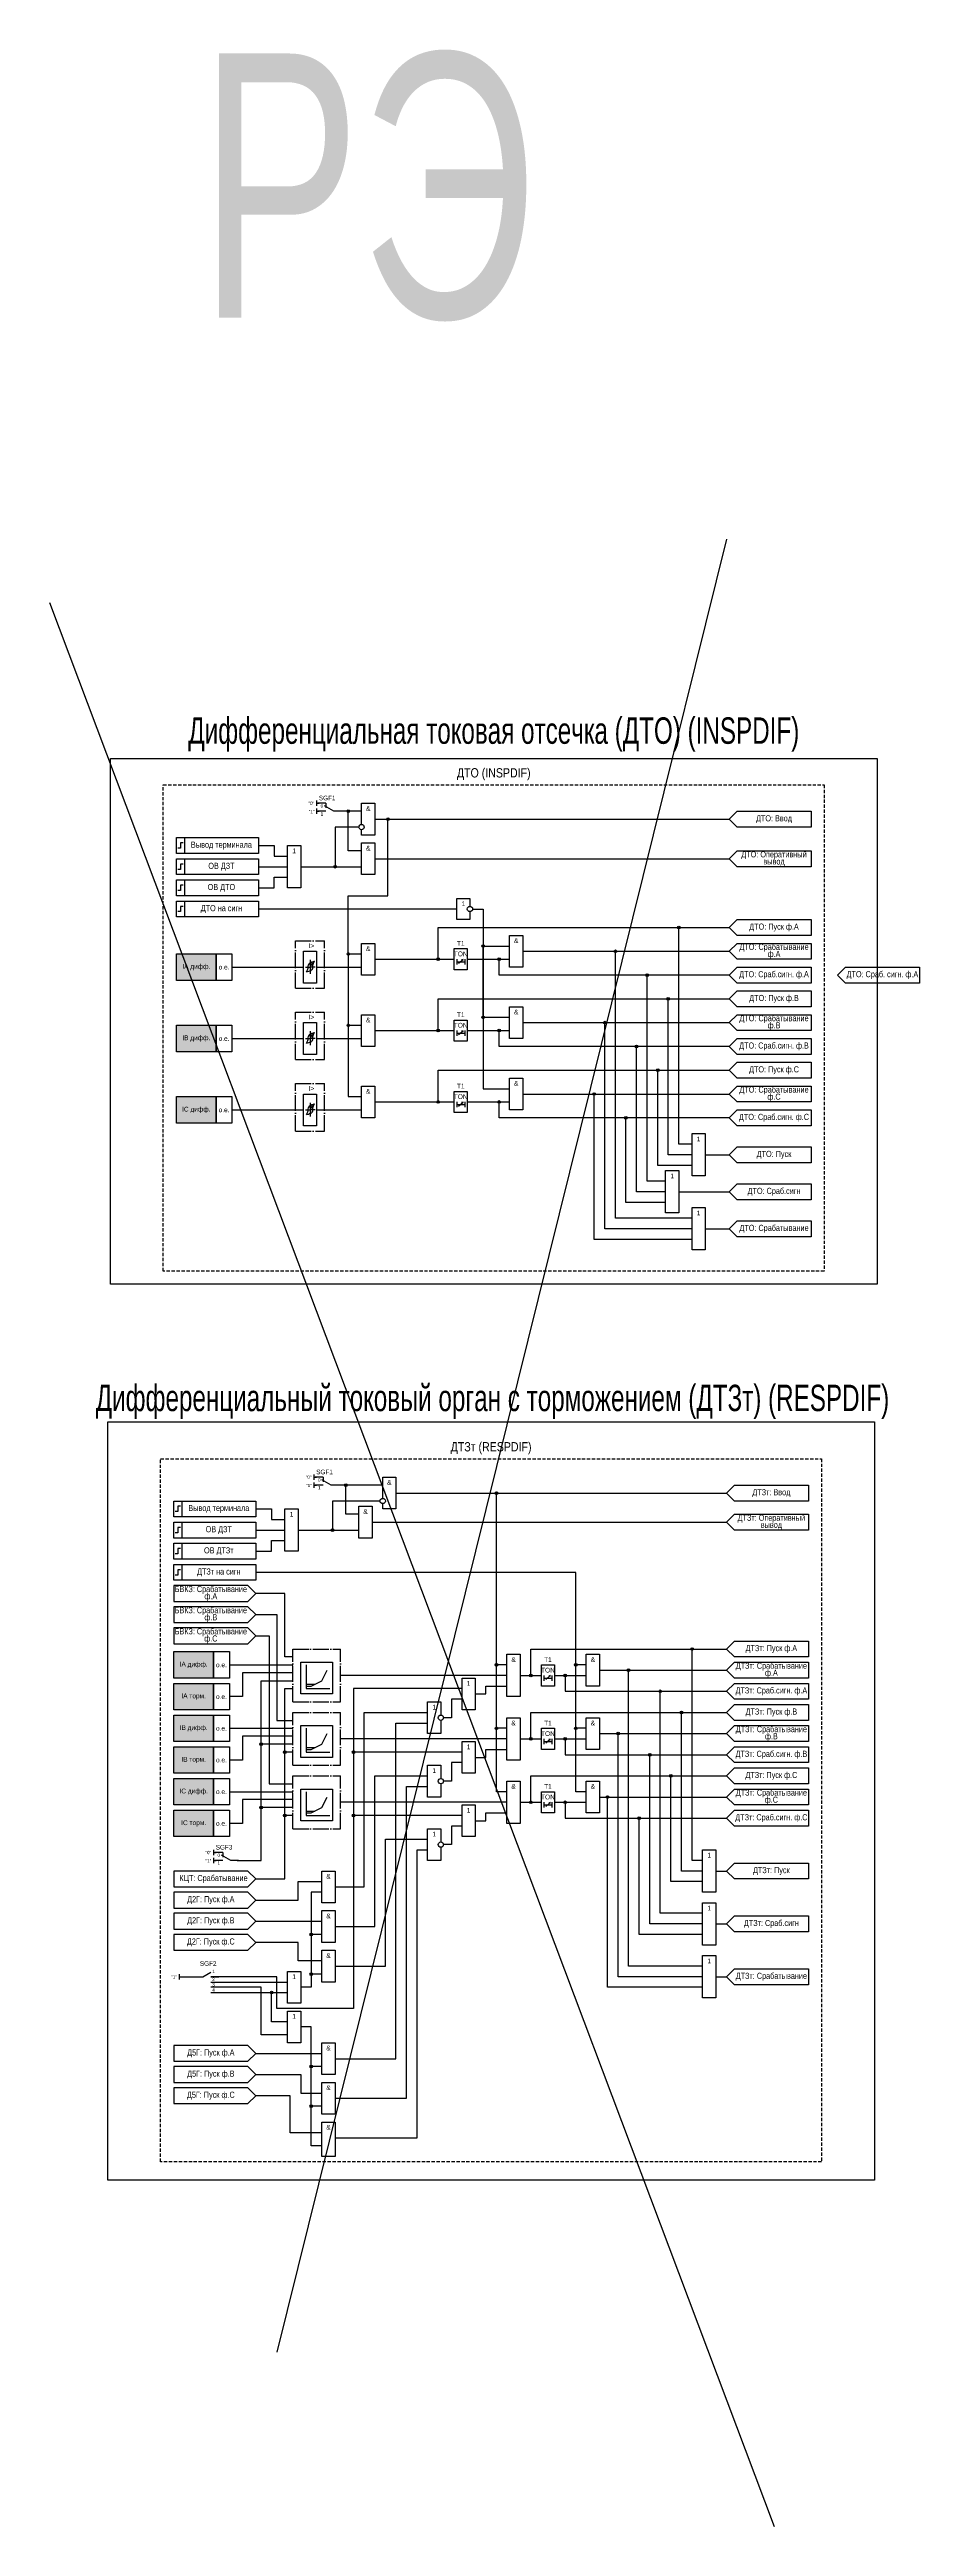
# Model space of a CAD drawing. Header units: millimetres. Extents: x -805 to 2714, y -997 to 959.
# Drawn here: x 1333 to 1662, y -565 to 372 of the extents above; entities that cross this region are included whole.
import ezdxf
from ezdxf.enums import TextEntityAlignment as Align

# ---------------------------------------------------------------- set-up
doc = ezdxf.new("R2010")
doc.units = ezdxf.units.MM
doc.linetypes.add('ACAD_ISO04W100', pattern=[30, 24, -3, 0, -3])
doc.linetypes.add('штриховая2', pattern=[0.375, 0.25, -0.125])
doc.layers.add('TEXT', color=7, linetype='Continuous', lineweight=25)
doc.layers.add('Основная', color=7, linetype='Continuous')
doc.styles.add('1.8_Gost_RD', font='ARIALN.TTF', dxfattribs={"height": 1.8})
doc.styles.add('2.5_Gost_RD', font='ARIALN.TTF', dxfattribs={"height": 2.5})
doc.styles.add('3.5_Gost_RD', font='ARIALN.TTF', dxfattribs={"height": 3.5})
doc.styles.add('Вывод', font='ARIALN.TTF', dxfattribs={"height": 2.5})
doc.styles.add('Компонент', font='ARIALN.TTF', dxfattribs={"height": 3.5})

# ---------------------------------------------------------------- blocks, each defined once
blk = doc.blocks.new('Точка')
at = {"ltscale": 100}
h = blk.add_hatch(color=256, dxfattribs=at)
h.dxf.hatch_style = 1
edge = h.paths.add_edge_path()
edge.add_arc((0, 0), 0.5, 0, 360)
blk.add_circle((0, 0), 0.5, dxfattribs=at)
blk = doc.blocks.new('*U71')
at = {"layer": 'Основная', "linetype": 'ACAD_ISO04W100', "ltscale": 0.25}
for p, q in [((0, 0), (11, 0)), ((0, -18), (0, 0)), ((11, -18), (11, 0)), ((0, -18), (11, -18))]:
    blk.add_line(p, q, dxfattribs=at)
at = {"layer": 'Основная', "style": 'Компонент'}
blk.add_attdef('ОУ', text='', height=3.5, dxfattribs=at).set_placement((11, 0), align=Align.MIDDLE_CENTER)
blk = doc.blocks.new('*U93')
at = {"layer": 'Основная', "linetype": 'ACAD_ISO04W100', "ltscale": 0.25}
for p, q in [((0, 0), (18, 0)), ((0, -20), (0, 0)), ((18, -20), (18, 0)), ((0, -20), (18, -20))]:
    blk.add_line(p, q, dxfattribs=at)
at = {"layer": 'Основная', "style": 'Компонент'}
blk.add_attdef('ОУ', text='', height=3.5, dxfattribs=at).set_placement((18, 0), align=Align.MIDDLE_CENTER)
blk = doc.blocks.new('*U78')
at = {"layer": 'Основная', "color": 0}
blk.add_line((0, 0), (6, 3.4), dxfattribs=at)
blk = doc.blocks.new('*U92')
at = {"layer": 'Основная', "color": 0}
for p, q in [((-9, 0), (-3, 0)), ((3, 0), (9, 0))]:
    blk.add_line(p, q, dxfattribs=at)
at = {"layer": 'Основная', "ltscale": 0.25}
blk.add_blockref('*U78', (-3, 0), dxfattribs=at)
at = {"layer": 'Основная'}
for tag, height, style, p in [('ОУ', 3.5, 'Компонент', (1, 10)), ('В2', 2.5, 'Вывод', (5, 4)), ('В1', 2.5, 'Вывод', (5, -2))]:
    blk.add_attdef(tag, text='', height=height, dxfattribs=dict(at, style=style)).set_placement(p, align=Align.MIDDLE_CENTER)
blk = doc.blocks.new('*U80')
at = {"layer": 'Основная', "color": 0}
blk.add_line((0, 0), (7, 4), dxfattribs=at)
at = {"layer": 'Основная', "ltscale": 0.35}
blk.add_line((6, 6), (6, 2.5), dxfattribs=at)
blk = doc.blocks.new('*U82')
at = {"layer": 'Основная', "color": 0}
for p, q in [((-3, 6), (-9, 6)), ((-3, 0), (-9, 0)), ((9, 0), (3, 0))]:
    blk.add_line(p, q, dxfattribs=at)
at = {"layer": 'Основная', "ltscale": 0.25, "xscale": -1}
blk.add_blockref('*U80', (3, 0), dxfattribs=at)
at = {"layer": 'Основная'}
for tag, height, style, p in [('В1', 2.5, 'Вывод', (-14, 6)), ('В2', 2.5, 'Вывод', (-6, 4)), ('ОУ', 3.5, 'Компонент', (-2, 10)), ('В3', 2.5, 'Вывод', (-6, -2))]:
    blk.add_attdef(tag, text='', height=height, dxfattribs=dict(at, style=style)).set_placement(p, align=Align.MIDDLE_CENTER)

msp = doc.modelspace()

# ---------------------------------------------------------------- hatches: boundary and pattern name
at = {"ltscale": 100, "true_color": 0xf7941d}
h = msp.add_hatch(color=30, dxfattribs=at)
h.dxf.hatch_style = 1
h.paths.add_polyline_path([(1381, 30), (1396, 30), (1396, 20), (1381, 20)])
h = msp.add_hatch(color=30, dxfattribs=at)
h.dxf.hatch_style = 1
h.paths.add_polyline_path([(1381, 3), (1396, 3), (1396, -7), (1381, -7)])
h = msp.add_hatch(color=30, dxfattribs=at)
h.dxf.hatch_style = 1
h.paths.add_polyline_path([(1381, -24), (1396, -24), (1396, -34), (1381, -34)])
h = msp.add_hatch(color=30, dxfattribs=at)
h.dxf.hatch_style = 1
h.paths.add_polyline_path([(1380, -234), (1395, -234), (1395, -244), (1380, -244)])
h = msp.add_hatch(color=30, dxfattribs=at)
h.dxf.hatch_style = 1
h.paths.add_polyline_path([(1380, -246), (1395, -246), (1395, -256), (1380, -256)])
h = msp.add_hatch(color=30, dxfattribs=at)
h.dxf.hatch_style = 1
h.paths.add_polyline_path([(1380, -258), (1395, -258), (1395, -268), (1380, -268)])
h = msp.add_hatch(color=30, dxfattribs=at)
h.dxf.hatch_style = 1
h.paths.add_polyline_path([(1380, -270), (1395, -270), (1395, -280), (1380, -280)])
h = msp.add_hatch(color=30, dxfattribs=at)
h.dxf.hatch_style = 1
h.paths.add_polyline_path([(1380, -282), (1395, -282), (1395, -292), (1380, -292)])
h = msp.add_hatch(color=30, dxfattribs=at)
h.dxf.hatch_style = 1
h.paths.add_polyline_path([(1380, -294), (1395, -294), (1395, -304), (1380, -304)])

# ---------------------------------------------------------------- linework, layer by layer
at = {"ltscale": 100}
for p, q in [((1589, 187), (1419, -499)), ((1333, 163), (1607, -565)), ((1434, 88), (1434, 86)), ((1434, 87), (1435, 87)), ((1434, 85), (1434, 83)), ((1434, 84), (1435, 84)), ((1412, 63), (1423, 63)), ((1428, 63), (1451, 63)), ((1446, 30), (1451, 30)), ((1433, -167), (1433, -169)), ((1433, -168), (1434, -168)), ((1433, -170), (1433, -172)), ((1433, -171), (1434, -171)), ((1411, -188), (1422, -188)), ((1427, -188), (1450, -188)), ((1395, -309), (1395, -311)), ((1395, -310), (1396, -310)), ((1395, -312), (1395, -314)), ((1395, -313), (1396, -313))]:
    msp.add_line(p, q, dxfattribs=at)
at = {"color": 7, "ltscale": 100}
for p, q in [((1487.7, 26.46), (1489.37, 27.95)), ((1489.37, 27.95), (1488.85, 27.73)), ((1489.37, 27.95), (1489.11, 27.48)), ((1487.7, -0.54), (1489.37, 0.95)), ((1489.37, 0.95), (1488.85, 0.73)), ((1489.37, 0.95), (1489.11, 0.48)), ((1487.7, -27.54), (1489.37, -26.05)), ((1489.37, -26.05), (1488.85, -26.27)), ((1489.37, -26.05), (1489.11, -26.52)), ((1520.7, -244.54), (1522.37, -243.05)), ((1522.37, -243.05), (1521.85, -243.27)), ((1522.37, -243.05), (1522.11, -243.52)), ((1520.7, -268.54), (1522.37, -267.05)), ((1522.37, -267.05), (1521.85, -267.27)), ((1522.37, -267.05), (1522.11, -267.52)), ((1520.7, -292.54), (1522.37, -291.05)), ((1522.37, -291.05), (1521.85, -291.27)), ((1522.37, -291.05), (1522.11, -291.52))]:
    msp.add_line(p, q, dxfattribs=at)
at = {"ltscale": 100}
for points in [[(1356, 104), (1646, 104), (1646, -95), (1356, -95)], [(1381, 74), (1384, 74), (1384, 68), (1381, 68)], [(1381, 74), (1412, 74), (1412, 68), (1381, 68)], [(1381, 66), (1384, 66), (1384, 60), (1381, 60)], [(1381, 66), (1412, 66), (1412, 60), (1381, 60)], [(1423, 71), (1428, 71), (1428, 55), (1423, 55)], [(1381, 58), (1384, 58), (1384, 52), (1381, 52)], [(1381, 58), (1412, 58), (1412, 52), (1381, 52)], [(1381, 30), (1396, 30), (1396, 20), (1381, 20)], [(1396, 30), (1402, 30), (1402, 20), (1396, 20)], [(1486, 32), (1491, 32), (1491, 24), (1486, 24)], [(1381, 3), (1396, 3), (1396, -7), (1381, -7)], [(1396, 3), (1402, 3), (1402, -7), (1396, -7)], [(1486, 5), (1491, 5), (1491, -3), (1486, -3)], [(1381, -24), (1396, -24), (1396, -34), (1381, -34)], [(1396, -24), (1402, -24), (1402, -34), (1396, -34)], [(1486, -22), (1491, -22), (1491, -30), (1486, -30)], [(1576, -38), (1581, -38), (1581, -54), (1576, -54)], [(1566, -52), (1571, -52), (1571, -68), (1566, -68)], [(1576, -66), (1581, -66), (1581, -82), (1576, -82)], [(1380, -177), (1383, -177), (1383, -183), (1380, -183)], [(1380, -177), (1411, -177), (1411, -183), (1380, -183)], [(1380, -185), (1383, -185), (1383, -191), (1380, -191)], [(1380, -185), (1411, -185), (1411, -191), (1380, -191)], [(1422, -180), (1427, -180), (1427, -196), (1422, -196)], [(1380, -193), (1383, -193), (1383, -199), (1380, -199)], [(1380, -193), (1411, -193), (1411, -199), (1380, -199)], [(1380, -234), (1395, -234), (1395, -244), (1380, -244)], [(1395, -234), (1401, -234), (1401, -244), (1395, -244)], [(1506, -235), (1511, -235), (1511, -251), (1506, -251)], [(1519, -239), (1524, -239), (1524, -247), (1519, -247)], [(1380, -246), (1395, -246), (1395, -256), (1380, -256)], [(1395, -246), (1401, -246), (1401, -256), (1395, -256)], [(1380, -258), (1395, -258), (1395, -268), (1380, -268)], [(1395, -258), (1401, -258), (1401, -268), (1395, -268)], [(1506, -259), (1511, -259), (1511, -275), (1506, -275)], [(1380, -270), (1395, -270), (1395, -280), (1380, -280)], [(1395, -270), (1401, -270), (1401, -280), (1395, -280)], [(1519, -263), (1524, -263), (1524, -271), (1519, -271)], [(1380, -282), (1395, -282), (1395, -292), (1380, -292)], [(1395, -282), (1401, -282), (1401, -292), (1395, -292)], [(1506, -283), (1511, -283), (1511, -299), (1506, -299)], [(1519, -287), (1524, -287), (1524, -295), (1519, -295)], [(1380, -294), (1395, -294), (1395, -304), (1380, -304)], [(1395, -294), (1401, -294), (1401, -304), (1395, -304)], [(1580, -309), (1585, -309), (1585, -325), (1580, -325)], [(1580, -329), (1585, -329), (1585, -345), (1580, -345)], [(1580, -349), (1585, -349), (1585, -365), (1580, -365)]]:
    msp.add_lwpolyline(points, close=True, dxfattribs=at)
for points in [[(1451, 69), (1446, 69), (1446, 84), (1441, 84)], [(1450, 78), (1441, 78), (1441, 63)], [(1451, 84), (1446, 84)], [(1446, 30), (1446, 30), (1446, 52), (1461, 52), (1461, 81)], [(1456, 81), (1590, 81)], [(1412, 71), (1418, 71), (1418, 67), (1423, 67)], [(1451, 69), (1446, 69)], [(1456, 66), (1590, 66)], [(1412, 55), (1418, 55), (1418, 59), (1423, 59)], [(1487, 47), (1412, 47)], [(1492, 46), (1492, 43), (1487, 43), (1487, 51), (1492, 51), (1492, 48)], [(1493, 47), (1497, 47), (1497, -21), (1507, -21)], [(1480, 28), (1480, 40), (1590, 40)], [(1576, -42), (1571, -42), (1571, 40)], [(1446, 30), (1446, 30), (1446, 3), (1451, 3)], [(1507, 6), (1497, 6), (1497, 33)], [(1497, 33), (1507, 33)], [(1512, 31), (1590, 31)], [(1576, -70), (1547, -70), (1547, 31)], [(1487, 28), (1487, 26)], [(1487, 27), (1490, 27)], [(1490, 28), (1490, 26)], [(1590, 22), (1503, 22), (1503, 28)], [(1566, -56), (1559, -56), (1559, 22)], [(1480, 1), (1480, 13), (1590, 13)], [(1576, -46), (1567, -46), (1567, 13)], [(1446, 3), (1446, 3), (1446, -24), (1451, -24)], [(1487, 1), (1487, -1)], [(1490, 1), (1490, -1)], [(1590, -5), (1503, -5), (1503, 1)], [(1512, 4), (1590, 4)], [(1576, -74), (1543, -74), (1543, 4)], [(1487, 0), (1490, 0)], [(1566, -60), (1555, -60), (1555, -5)], [(1480, -26), (1480, -14), (1590, -14)], [(1576, -50), (1563, -50), (1563, -14)], [(1487, -26), (1487, -28)], [(1487, -27), (1490, -27)], [(1490, -26), (1490, -28)], [(1590, -32), (1503, -32), (1503, -26)], [(1512, -23), (1590, -23)], [(1576, -78), (1539, -78), (1539, -23)], [(1566, -64), (1551, -64), (1551, -32)], [(1581, -46), (1590, -46)], [(1571, -60), (1590, -60)], [(1581, -74), (1590, -74)], [(1450, -182), (1445, -182), (1445, -171), (1440, -171)], [(1458, -177), (1440, -177), (1440, -188)], [(1459, -171), (1445, -171)], [(1464, -174), (1589, -174)], [(1506, -239), (1502, -239), (1502, -174)], [(1411, -180), (1417, -180), (1417, -184), (1422, -184)], [(1450, -182), (1445, -182)], [(1455, -185), (1589, -185)], [(1411, -196), (1417, -196), (1417, -192), (1422, -192)], [(1536, -239), (1532, -239), (1532, -204), (1411, -204)], [(1425, -236), (1422, -236), (1422, -212), (1411, -212)], [(1411, -220), (1419, -220), (1419, -260), (1425, -260)], [(1411, -228), (1416, -228), (1416, -284), (1425, -284)], [(1515, -243), (1515, -233), (1589, -233)], [(1580, -313), (1576, -313), (1576, -233)], [(1425, -242), (1406, -242), (1406, -251), (1401, -251)], [(1430, -239), (1430, -248)], [(1430, -247), (1432, -247), (1436, -245), (1438, -241)], [(1506, -243), (1443, -243)], [(1506, -263), (1502, -263), (1502, -239)], [(1520, -243), (1520, -245)], [(1523, -243), (1523, -245)], [(1524, -243), (1536, -243)], [(1528, -243), (1528, -249), (1589, -249)], [(1536, -263), (1532, -263), (1532, -239)], [(1541, -241), (1589, -241)], [(1580, -353), (1552, -353), (1552, -241)], [(1489, -248), (1448, -248), (1448, -369), (1419, -369), (1419, -357), (1394, -357)], [(1404, -313), (1413, -313), (1413, -245), (1425, -245)], [(1411, -320), (1422, -320), (1422, -248), (1425, -248)], [(1430, -246.31), (1433.39, -246.31)], [(1430, -248), (1439, -248)], [(1489, -252), (1485, -252), (1485, -259), (1482, -259)], [(1494, -250), (1498, -250), (1498, -247), (1506, -247)], [(1520, -244), (1523, -244)], [(1580, -333), (1564, -333), (1564, -249)], [(1441, -323), (1452, -323), (1452, -257), (1476, -257)], [(1441, -388), (1464, -388), (1464, -261), (1476, -261)], [(1515, -267), (1515, -257), (1589, -257)], [(1580, -317), (1572, -317), (1572, -257)], [(1425, -266), (1406, -266), (1406, -275), (1401, -275)], [(1425, -269), (1413, -269)], [(1430, -263), (1430, -272)], [(1430, -271), (1432, -271), (1436, -269), (1438, -265)], [(1430, -270.31), (1433.39, -270.31)], [(1506, -267), (1443, -267)], [(1494, -274), (1498, -274), (1498, -271), (1506, -271)], [(1506, -287), (1502, -287), (1502, -263)], [(1520, -267), (1520, -269)], [(1520, -268), (1523, -268)], [(1523, -267), (1523, -269)], [(1524, -267), (1536, -267)], [(1528, -267), (1528, -273), (1589, -273)], [(1536, -287), (1532, -287), (1532, -263)], [(1541, -265), (1589, -265)], [(1580, -357), (1548, -357), (1548, -265)], [(1425, -272), (1422, -272)], [(1430, -272), (1439, -272)], [(1441, -338), (1456, -338), (1456, -281), (1476, -281)], [(1489, -272), (1448, -272)], [(1489, -276), (1485, -276), (1485, -283), (1482, -283)], [(1515, -291), (1515, -281), (1589, -281)], [(1580, -337), (1560, -337), (1560, -273)], [(1580, -321), (1568, -321), (1568, -281)], [(1425, -290), (1406, -290), (1406, -299), (1401, -299)], [(1430, -287), (1430, -296)], [(1430, -295), (1432, -295), (1436, -293), (1438, -289)], [(1441, -403), (1468, -403), (1468, -285), (1476, -285)], [(1541, -289), (1589, -289)], [(1580, -361), (1544, -361), (1544, -289)], [(1425, -293), (1413, -293)], [(1425, -296), (1422, -296)], [(1430, -294.31), (1433.39, -294.31)], [(1430, -296), (1439, -296)], [(1506, -291), (1443, -291)], [(1489, -296), (1448, -296)], [(1494, -298), (1498, -298), (1498, -295), (1506, -295)], [(1520, -291), (1520, -293)], [(1520, -292), (1523, -292)], [(1523, -291), (1523, -293)], [(1524, -291), (1536, -291)], [(1528, -291), (1528, -297), (1589, -297)], [(1580, -341), (1556, -341), (1556, -297)], [(1441, -353), (1460, -353), (1460, -305), (1476, -305)], [(1441, -418), (1472, -418), (1472, -309), (1476, -309)], [(1489, -300), (1485, -300), (1485, -307), (1482, -307)], [(1585, -317), (1589, -317)], [(1411, -328), (1427, -328), (1427, -321), (1436, -321)], [(1436, -325), (1432, -325), (1432, -361), (1428, -361)], [(1411, -336), (1436, -336)], [(1585, -337), (1589, -337)], [(1436, -351), (1427, -351), (1427, -344), (1411, -344)], [(1436, -341), (1432, -341)], [(1436, -356), (1432, -356)], [(1382, -357), (1391, -357)], [(1394, -359), (1423, -359)], [(1423, -379), (1413, -379), (1413, -361), (1394, -361)], [(1394, -363), (1423, -363)], [(1423, -374), (1417, -374), (1417, -363)], [(1585, -357), (1589, -357)], [(1436, -421), (1432, -421), (1432, -376), (1428, -376)], [(1411, -386), (1436, -386)], [(1436, -391), (1432, -391)], [(1411, -394), (1428, -394), (1428, -401), (1436, -401)], [(1436, -416), (1424, -416), (1424, -402), (1411, -402)], [(1436, -406), (1432, -406)], [(1436, -421), (1432, -421)]]:
    msp.add_lwpolyline(points, dxfattribs=at)
at = {"lineweight": 30, "ltscale": 100}
for points in [[(1383.5, 72), (1382.5, 72), (1382.5, 70), (1381.5, 70)], [(1383.5, 64), (1382.5, 64), (1382.5, 62), (1381.5, 62)], [(1383.5, 56), (1382.5, 56), (1382.5, 54), (1381.5, 54)], [(1382.5, -179), (1381.5, -179), (1381.5, -181), (1380.5, -181)], [(1382.5, -187), (1381.5, -187), (1381.5, -189), (1380.5, -189)], [(1382.5, -195), (1381.5, -195), (1381.5, -197), (1380.5, -197)]]:
    msp.add_lwpolyline(points, dxfattribs=at)
at = {"color": 6, "ltscale": 100}
msp.add_lwpolyline([(1355, -147), (1645, -147), (1645, -434), (1355, -434)], close=True, dxfattribs=at)
at = {"layer": 'Основная', "ltscale": 100}
for p, q in [((1429, 29.5), (1429, 31)), ((1429, 31), (1434, 31)), ((1429, 22), (1429, 30)), ((1434, 31), (1434, 25)), ((1429, 19), (1429, 22)), ((1434, 19), (1429, 19)), ((1434, 25), (1451, 25)), ((1434, 25), (1434, 19)), ((1429, 2.5), (1429, 4)), ((1429, 4), (1434, 4)), ((1429, -5), (1429, 3)), ((1434, 4), (1434, -2)), ((1429, -8), (1429, -5)), ((1434, -8), (1429, -8)), ((1434, -2), (1451, -2)), ((1434, -2), (1434, -8)), ((1429, -24.5), (1429, -23)), ((1429, -23), (1434, -23)), ((1429, -32), (1429, -24)), ((1434, -23), (1434, -29)), ((1429, -35), (1429, -32)), ((1434, -35), (1429, -35)), ((1434, -29), (1451, -29)), ((1434, -29), (1434, -35)), ((1428, -239.5), (1428, -238)), ((1428, -238), (1440, -238)), ((1428, -247), (1428, -239)), ((1440, -238), (1440, -244)), ((1428, -250), (1428, -247)), ((1440, -250), (1428, -250)), ((1440, -244), (1440, -250)), ((1428, -263.5), (1428, -262)), ((1428, -262), (1440, -262)), ((1440, -262), (1440, -268)), ((1428, -271), (1428, -263)), ((1428, -274), (1428, -271)), ((1440, -268), (1440, -274)), ((1440, -274), (1428, -274)), ((1428, -287.5), (1428, -286)), ((1428, -286), (1440, -286)), ((1428, -295), (1428, -287)), ((1440, -286), (1440, -292)), ((1428, -298), (1428, -295)), ((1440, -298), (1428, -298)), ((1440, -292), (1440, -298)), ((1382, -356), (1382, -358))]:
    msp.add_line(p, q, dxfattribs=at)
at = {"layer": 'Основная', "color": 7, "ltscale": 100}
for p, q in [((1402, 25), (1429, 25)), ((1429.79, 25), (1431.6, 25)), ((1433.42, 25), (1431.6, 25)), ((1402, -2), (1429, -2)), ((1429.79, -2), (1431.6, -2)), ((1433.42, -2), (1431.6, -2)), ((1402, -29), (1429, -29)), ((1429.79, -29), (1431.6, -29)), ((1433.42, -29), (1431.6, -29)), ((1401, -239), (1425, -239)), ((1401, -263), (1425, -263)), ((1401, -287), (1425, -287))]:
    msp.add_line(p, q, dxfattribs=at)
at = {"layer": 'Основная'}
for p, q in [((1431.6, 27.72), (1431.6, 22.52)), ((1431.6, 0.72), (1431.6, -4.48)), ((1431.6, -26.28), (1431.6, -31.48))]:
    msp.add_line(p, q, dxfattribs=at)
at = {"layer": 'Основная', "linetype": 'штриховая2', "ltscale": 5}
for points in [[(1376, 94), (1626, 94), (1626, -90), (1376, -90)], [(1375, -161), (1625, -161), (1625, -427), (1375, -427)]]:
    msp.add_lwpolyline(points, close=True, dxfattribs=at)
at = {"layer": 'Основная', "ltscale": 100}
for points in [[(1451, 79), (1451, 87), (1456, 87), (1456, 75), (1451, 75), (1451, 77)], [(1456, 28), (1486, 28), (1486, 28), (1486, 28)], [(1491, 28), (1507, 28)], [(1456, 1), (1486, 1), (1486, 1), (1486, 1)], [(1491, 1), (1507, 1)], [(1456, -26), (1486, -26), (1486, -26), (1486, -26)], [(1491, -26), (1507, -26)], [(1459, -176), (1459, -168), (1464, -168), (1464, -180), (1459, -180), (1459, -178)], [(1511, -243), (1519, -243), (1519, -243), (1519, -243)], [(1481, -260), (1481, -265), (1476, -265), (1476, -253), (1481, -253), (1481, -258)], [(1511, -267), (1519, -267), (1519, -267), (1519, -267)], [(1481, -284), (1481, -289), (1476, -289), (1476, -277), (1481, -277), (1481, -282)], [(1511, -291), (1519, -291), (1519, -291), (1519, -291)], [(1481, -308), (1481, -313), (1476, -313), (1476, -301), (1481, -301), (1481, -306)]]:
    msp.add_lwpolyline(points, dxfattribs=at)
for points in [[(1621, 84), (1621, 78), (1593, 78), (1590, 81), (1593, 84)], [(1451, 72), (1456, 72), (1456, 60), (1451, 60)], [(1621, 69), (1621, 63), (1593, 63), (1590, 66), (1593, 69)], [(1381, 50), (1384, 50), (1384, 44), (1381, 44)], [(1381, 50), (1412, 50), (1412, 44), (1381, 44)], [(1621, 43), (1621, 37), (1593, 37), (1590, 40), (1593, 43)], [(1451, 34), (1456, 34), (1456, 22), (1451, 22)], [(1507, 37), (1512, 37), (1512, 25), (1507, 25)], [(1621, 34), (1621, 28), (1593, 28), (1590, 31), (1593, 34)], [(1621, 25), (1621, 19), (1593, 19), (1590, 22), (1593, 25)], [(1507, 10), (1512, 10), (1512, -2), (1507, -2)], [(1621, 16), (1621, 10), (1593, 10), (1590, 13), (1593, 16)], [(1451, 7), (1456, 7), (1456, -5), (1451, -5)], [(1621, 7), (1621, 1), (1593, 1), (1590, 4), (1593, 7)], [(1621, -2), (1621, -8), (1593, -8), (1590, -5), (1593, -2)], [(1507, -17), (1512, -17), (1512, -29), (1507, -29)], [(1621, -11), (1621, -17), (1593, -17), (1590, -14), (1593, -11)], [(1451, -20), (1456, -20), (1456, -32), (1451, -32)], [(1621, -20), (1621, -26), (1593, -26), (1590, -23), (1593, -20)], [(1621, -29), (1621, -35), (1593, -35), (1590, -32), (1593, -29)], [(1621, -43), (1621, -49), (1593, -49), (1590, -46), (1593, -43)], [(1621, -57), (1621, -63), (1593, -63), (1590, -60), (1593, -57)], [(1621, -71), (1621, -77), (1593, -77), (1590, -74), (1593, -71)], [(1620, -171), (1620, -177), (1592, -177), (1589, -174), (1592, -171)], [(1450, -179), (1455, -179), (1455, -191), (1450, -191)], [(1620, -182), (1620, -188), (1592, -188), (1589, -185), (1592, -182)], [(1380, -201), (1383, -201), (1383, -207), (1380, -207)], [(1380, -201), (1411, -201), (1411, -207), (1380, -207)], [(1380, -209), (1380, -215), (1408, -215), (1411, -212), (1408, -209)], [(1380, -217), (1380, -223), (1408, -223), (1411, -220), (1408, -217)], [(1380, -225), (1380, -231), (1408, -231), (1411, -228), (1408, -225)], [(1620, -230), (1620, -236), (1592, -236), (1589, -233), (1592, -230)], [(1536, -235), (1541, -235), (1541, -247), (1536, -247)], [(1620, -238), (1620, -244), (1592, -244), (1589, -241), (1592, -238)], [(1489, -244), (1494, -244), (1494, -256), (1489, -256)], [(1620, -246), (1620, -252), (1592, -252), (1589, -249), (1592, -246)], [(1536, -259), (1541, -259), (1541, -271), (1536, -271)], [(1620, -254), (1620, -260), (1592, -260), (1589, -257), (1592, -254)], [(1620, -262), (1620, -268), (1592, -268), (1589, -265), (1592, -262)], [(1489, -268), (1494, -268), (1494, -280), (1489, -280)], [(1620, -270), (1620, -276), (1592, -276), (1589, -273), (1592, -270)], [(1620, -278), (1620, -284), (1592, -284), (1589, -281), (1592, -278)], [(1536, -283), (1541, -283), (1541, -295), (1536, -295)], [(1620, -286), (1620, -292), (1592, -292), (1589, -289), (1592, -286)], [(1489, -292), (1494, -292), (1494, -304), (1489, -304)], [(1620, -294), (1620, -300), (1592, -300), (1589, -297), (1592, -294)], [(1380, -317), (1380, -323), (1408, -323), (1411, -320), (1408, -317)], [(1436, -317), (1441, -317), (1441, -329), (1436, -329)], [(1620, -314), (1620, -320), (1592, -320), (1589, -317), (1592, -314)], [(1380, -325), (1380, -331), (1408, -331), (1411, -328), (1408, -325)], [(1380, -333), (1380, -339), (1408, -339), (1411, -336), (1408, -333)], [(1436, -332), (1441, -332), (1441, -344), (1436, -344)], [(1620, -334), (1620, -340), (1592, -340), (1589, -337), (1592, -334)], [(1380, -341), (1380, -347), (1408, -347), (1411, -344), (1408, -341)], [(1423, -355), (1428, -355), (1428, -367), (1423, -367)], [(1436, -347), (1441, -347), (1441, -359), (1436, -359)], [(1620, -354), (1620, -360), (1592, -360), (1589, -357), (1592, -354)], [(1423, -370), (1428, -370), (1428, -382), (1423, -382)], [(1380, -383), (1380, -389), (1408, -389), (1411, -386), (1408, -383)], [(1436, -382), (1441, -382), (1441, -394), (1436, -394)], [(1380, -391), (1380, -397), (1408, -397), (1411, -394), (1408, -391)], [(1380, -399), (1380, -405), (1408, -405), (1411, -402), (1408, -399)], [(1436, -397), (1441, -397), (1441, -409), (1436, -409)], [(1436, -412), (1441, -412), (1441, -425), (1436, -425)]]:
    msp.add_lwpolyline(points, close=True, dxfattribs=at)
at = {"layer": 'Основная', "lineweight": 30, "ltscale": 100}
for points in [[(1383.5, 48), (1382.5, 48), (1382.5, 46), (1381.5, 46)], [(1382.5, -203), (1381.5, -203), (1381.5, -205), (1380.5, -205)]]:
    msp.add_lwpolyline(points, dxfattribs=at)
at = {"layer": 'Основная', "color": 3, "ltscale": 100}
msp.add_lwpolyline([(1662, 25), (1662, 19), (1634, 19), (1631, 22), (1634, 25)], close=True, dxfattribs=at)
at = {"layer": 'Основная', "ltscale": 100}
for centre in [(1451, 78), (1492, 47), (1459, -177), (1481, -259), (1481, -283), (1481, -307)]:
    msp.add_circle(centre, 1, dxfattribs=at)
at = {"layer": 'Основная'}
for points in [[(1430.8, 24.92), (1430.6, 24.13), (1430, 23.12)], [(1432.48, 24.92), (1432.25, 24.13), (1431.76, 23.67), (1430, 23.12)], [(1430.8, 24.92), (1430.95, 25.71), (1431.44, 26.54), (1433.2, 27.26)], [(1431.6, 25), (1432, 25.72), (1432.47, 26.6), (1433.2, 27.26)], [(1432.48, 24.92), (1432.6, 25.71), (1432.81, 26.54), (1433.2, 27.26)], [(1430.8, -2.08), (1430.95, -1.29), (1431.44, -0.46), (1433.2, 0.26)], [(1431.6, -2), (1432, -1.28), (1432.47, -0.4), (1433.2, 0.26)], [(1432.48, -2.08), (1432.6, -1.29), (1432.81, -0.46), (1433.2, 0.26)], [(1430.8, -2.08), (1430.6, -2.87), (1430, -3.88)], [(1432.48, -2.08), (1432.25, -2.87), (1431.76, -3.33), (1430, -3.88)], [(1430.8, -29.08), (1430.95, -28.29), (1431.44, -27.46), (1433.2, -26.74)], [(1431.6, -29), (1432, -28.28), (1432.47, -27.4), (1433.2, -26.74)], [(1432.48, -29.08), (1432.6, -28.29), (1432.81, -27.46), (1433.2, -26.74)], [(1430.8, -29.08), (1430.6, -29.87), (1430, -30.88)], [(1432.48, -29.08), (1432.25, -29.87), (1431.76, -30.33), (1430, -30.88)]]:
    msp.add_spline(points, degree=3, dxfattribs=at)

# ---------------------------------------------------------------- block references
at = {"color": 3, "ltscale": 0.25, "xscale": 0.5, "yscale": 0.5, "zscale": 0.5}
msp.add_blockref('*U92', (1392.5, -357), dxfattribs=at).add_auto_attribs({'ОУ': 'SGF2', 'В1': '2', 'В2': '1'})
at = {"layer": 'Основная', "ltscale": 0.25, "xscale": 0.5, "yscale": 0.5, "zscale": 0.5}
for p, values in [((1439, 84), {'ОУ': 'SGF1', 'В1': '"0"', 'В2': '0', 'В3': '1'}), ((1438, -171), {'ОУ': 'SGF1', 'В1': '"0"', 'В2': '0', 'В3': '1'}), ((1400, -313), {'ОУ': 'SGF3', 'В1': '"0"', 'В2': '0', 'В3': '1'})]:
    msp.add_blockref('*U82', p, dxfattribs=at).add_auto_attribs(values)
at = {"layer": 'Основная', "ltscale": 100}
for p in [(1446, 84), (1461, 81), (1441, 63), (1571, 40), (1446, 30), (1480, 28), (1497, 33), (1503, 28), (1547, 31), (1559, 22), (1567, 13), (1446, 3), (1480, 1), (1497, 6), (1503, 1), (1543, 4), (1555, -5), (1563, -14), (1480, -26), (1503, -26), (1539, -23), (1551, -32), (1445, -171), (1502, -174), (1440, -188), (1576, -233), (1502, -239), (1515, -243), (1528, -243), (1532, -239), (1552, -241), (1564, -249), (1572, -257), (1413, -269), (1422, -272), (1448, -272), (1502, -263), (1515, -267), (1528, -267), (1532, -263), (1548, -265), (1560, -273), (1568, -281), (1515, -291), (1528, -291), (1544, -289), (1413, -293), (1422, -296), (1448, -296), (1556, -297), (1432, -341), (1432, -356), (1417, -363), (1432, -391), (1432, -406)]:
    msp.add_blockref('Точка', p, dxfattribs=at)
at = {"layer": 'Основная', "ltscale": 0.25}
for name, p in [('*U71', (1426, 35)), ('*U71', (1426, 8)), ('*U71', (1426, -19)), ('*U93', (1425, -233)), ('*U93', (1425, -257)), ('*U93', (1425, -281))]:
    msp.add_blockref(name, p, dxfattribs=at)

# ---------------------------------------------------------------- texts
at = {"color": 30, "ltscale": 100, "attachment_point": 5, "style": '3.5_Gost_RD'}
for s, insert, char_height, width in [('{\\W0.8;\\C3;РЭ}', (1453, 320), 100, 290), ('{\\W0.8;\\C3;Дифференциальная токовая отсечка (ДТО) (INSPDIF)}', (1501, 113), 10, 290), ('\\pxt31;ДТО (INSPDIF)', (1501, 98), 3.5, 250), ('{\\W0.8;\\C3;Дифференциальный токовый орган с торможением (ДТЗт) (RESPDIF)}', (1500.5, -139.5), 10, 341), ('\\pxt31;ДТЗт (RESPDIF)', (1500, -157), 3.5, 250)]:
    msp.add_mtext(s, dxfattribs=dict(at, insert=insert, char_height=char_height, width=width))
at = {"ltscale": 100}
for s, insert, char_height, width, attachment_point, style in [('"1"', (1431, 84.5), 1.25, 2, 1, '3.5_Gost_RD'), ('\\pxsm0.7;Вывод терминала', (1398, 71), 2.3, 28, 5, '2.5_Gost_RD'), ('1', (1425.5, 69), 1.8, 5, 5, '2.5_Gost_RD'), ('1', (1489.5, 49), 1.8, 5, 5, '2.5_Gost_RD'), ('TON', (1488.5, 30), 1.8, 5, 5, '2.5_Gost_RD'), ('T1', (1488.5, 34), 1.8, 5, 5, '2.5_Gost_RD'), ('IA дифф.', (1388.5, 25), 1.8, 15, 5, '1.8_Gost_RD'), ('о.е.', (1399, 25), 1.8, 6, 5, '1.8_Gost_RD'), ('TON', (1488.5, 3), 1.8, 5, 5, '2.5_Gost_RD'), ('T1', (1488.5, 7), 1.8, 5, 5, '2.5_Gost_RD'), ('IB дифф.', (1388.5, -2), 1.8, 15, 5, '1.8_Gost_RD'), ('о.е.', (1399, -2), 1.8, 6, 5, '1.8_Gost_RD'), ('IC дифф.', (1388.5, -29), 1.8, 15, 5, '1.8_Gost_RD'), ('TON', (1488.5, -24), 1.8, 5, 5, '2.5_Gost_RD'), ('T1', (1488.5, -20), 1.8, 5, 5, '2.5_Gost_RD'), ('о.е.', (1399, -29), 1.8, 6, 5, '1.8_Gost_RD'), ('"1"', (1430, -170.5), 1.25, 2, 1, '3.5_Gost_RD'), ('\\pxsm0.7;Вывод терминала', (1397, -180), 2.3, 28, 5, '2.5_Gost_RD'), ('1', (1424.5, -182), 1.8, 5, 5, '2.5_Gost_RD'), ('IA дифф.', (1387.5, -239), 1.8, 15, 5, '1.8_Gost_RD'), ('о.е.', (1398, -239), 1.8, 6, 5, '1.8_Gost_RD'), ('TON', (1521.5, -241), 1.8, 5, 5, '2.5_Gost_RD'), ('T1', (1521.5, -237), 1.8, 5, 5, '2.5_Gost_RD'), ('IA торм.', (1387.5, -251), 1.8, 15, 5, '1.8_Gost_RD'), ('о.е.', (1398, -251), 1.8, 6, 5, '1.8_Gost_RD'), ('IB дифф.', (1387.5, -263), 1.8, 15, 5, '1.8_Gost_RD'), ('T1', (1521.5, -261), 1.8, 5, 5, '2.5_Gost_RD'), ('о.е.', (1398, -263), 1.8, 6, 5, '1.8_Gost_RD'), ('TON', (1521.5, -265), 1.8, 5, 5, '2.5_Gost_RD'), ('IB торм.', (1387.5, -275), 1.8, 15, 5, '1.8_Gost_RD'), ('о.е.', (1398, -275), 1.8, 6, 5, '1.8_Gost_RD'), ('IC дифф.', (1387.5, -287), 1.8, 15, 5, '1.8_Gost_RD'), ('о.е.', (1398, -287), 1.8, 6, 5, '1.8_Gost_RD'), ('TON', (1521.5, -289), 1.8, 5, 5, '2.5_Gost_RD'), ('T1', (1521.5, -285), 1.8, 5, 5, '2.5_Gost_RD'), ('IC торм.', (1387.5, -299), 1.8, 15, 5, '1.8_Gost_RD'), ('о.е.', (1398, -299), 1.8, 6, 5, '1.8_Gost_RD'), ('"1"', (1392, -312.5), 1.25, 2, 1, '3.5_Gost_RD')]:
    msp.add_mtext(s, dxfattribs=dict(at, insert=insert, char_height=char_height, width=width, attachment_point=attachment_point, style=style))
at = {"layer": 'TEXT', "color": 0, "ltscale": 100, "char_height": 2.3, "width": 28, "attachment_point": 5, "style": '2.5_Gost_RD'}
for insert in [(1398, 63), (1397, -188)]:
    msp.add_mtext('\\pxsm0.7;{\\C256;ОВ ДЗТ}', dxfattribs=dict(at, insert=insert))
at = {"layer": 'TEXT', "ltscale": 100, "char_height": 1.25, "width": 2, "attachment_point": 5, "style": '2.5_Gost_RD'}
for s, insert in [('4', (1395, -362)), ('3', (1395, -360))]:
    msp.add_mtext(s, dxfattribs=dict(at, insert=insert))
at = {"layer": 'Основная', "ltscale": 100}
for s, insert, char_height, width, attachment_point, style in [('&', (1453.5, 85), 1.8, 5, 5, '2.5_Gost_RD'), ('ДТО: Ввод', (1607, 81), 2.3, 28, 5, '2.5_Gost_RD'), ('&', (1453.5, 70), 1.8, 5, 5, '2.5_Gost_RD'), ('\\pxsm0.7;ДТО на сигн', (1398, 47), 2.3, 28, 5, '2.5_Gost_RD'), ('&', (1453.5, 32), 1.8, 5, 5, '2.5_Gost_RD'), ('&', (1509.5, 35), 1.8, 5, 5, '2.5_Gost_RD'), ('\\pxsm0.7;ДТО: Сраб.сигн. ф.А', (1607, 22), 2.3, 28, 5, '2.5_Gost_RD'), ('&', (1453.5, 5), 1.8, 5, 5, '2.5_Gost_RD'), ('&', (1509.5, 8), 1.8, 5, 5, '2.5_Gost_RD'), ('&', (1509.5, -19), 1.8, 5, 5, '2.5_Gost_RD'), ('&', (1453.5, -22), 1.8, 5, 5, '2.5_Gost_RD'), ('1', (1578.5, -40), 1.8, 5, 5, '2.5_Gost_RD'), ('1', (1568.5, -54), 1.8, 5, 5, '2.5_Gost_RD'), ('1', (1578.5, -68), 1.8, 5, 5, '2.5_Gost_RD'), ('&', (1461.5, -170), 1.8, 5, 5, '2.5_Gost_RD'), ('ДТЗт: Ввод', (1606, -174), 2.3, 28, 5, '2.5_Gost_RD'), ('&', (1452.5, -181), 1.8, 5, 5, '2.5_Gost_RD'), ('\\pxsm0.7;ДТЗт на сигн', (1397, -204), 2.3, 28, 5, '2.5_Gost_RD'), ('&', (1508.5, -237), 1.8, 5, 5, '2.5_Gost_RD'), ('&', (1538.5, -237), 1.8, 5, 5, '2.5_Gost_RD'), ('1', (1491.5, -246), 1.8, 5, 5, '2.5_Gost_RD'), ('\\pxsm0.7;ДТЗт: Сраб.сигн. ф.А', (1606, -249), 2.3, 28, 5, '2.5_Gost_RD'), ('1', (1478.5, -255), 1.8, 5, 5, '2.5_Gost_RD'), ('&', (1508.5, -261), 1.8, 5, 5, '2.5_Gost_RD'), ('&', (1538.5, -261), 1.8, 5, 5, '2.5_Gost_RD'), ('1', (1491.5, -270), 1.8, 5, 5, '2.5_Gost_RD'), ('\\pxsm0.7;ДТЗт: Сраб.сигн. ф.В', (1606, -273), 2.3, 28, 5, '2.5_Gost_RD'), ('1', (1478.5, -279), 1.8, 5, 5, '2.5_Gost_RD'), ('&', (1508.5, -285), 1.8, 5, 5, '2.5_Gost_RD'), ('&', (1538.5, -285), 1.8, 5, 5, '2.5_Gost_RD'), ('1', (1491.5, -294), 1.8, 5, 5, '2.5_Gost_RD'), ('\\pxsm0.7;ДТЗт: Сраб.сигн. ф.С', (1606, -297), 2.3, 28, 5, '2.5_Gost_RD'), ('1', (1478.5, -303), 1.8, 5, 5, '2.5_Gost_RD'), ('&', (1438.5, -319), 1.8, 5, 5, '2.5_Gost_RD'), ('1', (1582.5, -311), 1.8, 5, 5, '2.5_Gost_RD'), ('&', (1438.5, -334), 1.8, 5, 5, '2.5_Gost_RD'), ('1', (1582.5, -331), 1.8, 5, 5, '2.5_Gost_RD'), ('\\pxsm0.7;ДТЗт: Сраб.сигн', (1606, -337), 2.3, 28, 5, '2.5_Gost_RD'), ('1', (1425.5, -357), 1.8, 5, 5, '2.5_Gost_RD'), ('&', (1438.5, -349), 1.8, 5, 5, '2.5_Gost_RD'), ('1', (1582.5, -351), 1.8, 5, 5, '2.5_Gost_RD'), ('"1"', (1379, -356.5), 1.25, 2, 1, '3.5_Gost_RD'), ('1', (1425.5, -372), 1.8, 5, 5, '2.5_Gost_RD'), ('&', (1438.5, -384), 1.8, 5, 5, '2.5_Gost_RD'), ('&', (1438.5, -399), 1.8, 5, 5, '2.5_Gost_RD'), ('&', (1438.5, -414), 1.8, 5, 5, '2.5_Gost_RD')]:
    msp.add_mtext(s, dxfattribs=dict(at, insert=insert, char_height=char_height, width=width, attachment_point=attachment_point, style=style))
at = {"layer": 'Основная', "color": 0, "ltscale": 100, "char_height": 2.3, "attachment_point": 5, "style": '2.5_Gost_RD'}
for s, insert, width in [('\\pxsm0.7;{\\C256;ДТО: Оперативный вывод}', (1607, 66), 28), ('\\pxsm0.7;{\\C256;ОВ ДТО}', (1398, 55), 28), ('\\pxsm0.7;{\\C256;ДТО: Пуск ф.А}', (1607, 40), 28), ('\\pxsm0.7;{\\C256;ДТО: Срабатывание ф.А}', (1607, 31), 28), ('\\pxsm0.7;{\\C256;ДТО: Пуск ф.В}', (1607, 13), 28), ('\\pxsm0.7;{\\C256;ДТО: Срабатывание ф.В}', (1607, 4), 28), ('\\pxsm0.7;{\\C256;ДТО: Пуск ф.С}', (1607, -14), 28), ('\\pxsm0.7;{\\C256;ДТО: Срабатывание ф.С}', (1607, -23), 28), ('\\pxsm0.7;{\\C256;ДТО: Пуск}', (1607, -46), 28), ('\\pxsm0.7;{\\C256;ДТО: Срабатывание}', (1607, -74), 28), ('\\pxsm0.7;{\\C256;ДТЗт: Оперативный вывод}', (1606, -185), 28), ('\\pxsm0.7;{\\C256;ОВ ДТЗт}', (1397, -196), 28), ('\\pxsm0.7;{\\C256;БВКЗ: Срабатывание ф.А}', (1394, -212), 28), ('\\pxsm0.7;{\\C256;БВКЗ: Срабатывание ф.В}', (1394, -220), 28), ('\\pxsm0.7;{\\C256;БВКЗ: Срабатывание ф.С}', (1394, -228), 28), ('\\pxsm0.7;{\\C256;ДТЗт: Пуск ф.А}', (1606, -233), 28), ('\\pxsm0.7;{\\C256;ДТЗт: Срабатывание ф.А}', (1606, -241), 28), ('\\pxsm0.7;{\\C256;ДТЗт: Срабатывание ф.В}', (1606, -265), 28), ('\\pxsm0.7;{\\C256;ДТЗт: Пуск ф.В}', (1606, -257), 28), ('\\pxsm0.7;{\\C256;ДТЗт: Пуск ф.С}', (1606, -281), 28), ('\\pxsm0.7;{\\C256;ДТЗт: Срабатывание ф.С}', (1606, -289), 28), ('\\pxsm0.7;{\\C256;КЦТ: Срабатывание}', (1395, -320), 26.5083), ('\\pxsm0.7;{\\C256;ДТЗт: Пуск}', (1606, -317), 28), ('\\pxsm0.7;{\\C256;Д2Г: Пуск ф.А}', (1394, -328), 28), ('\\pxsm0.7;{\\C256;Д2Г: Пуск ф.B}', (1394, -336), 28), ('\\pxsm0.7;{\\C256;Д2Г: Пуск ф.C}', (1394, -344), 28), ('\\pxsm0.7;{\\C256;ДТЗт: Срабатывание}', (1606, -357), 28), ('\\pxsm0.7;{\\C256;Д5Г: Пуск ф.А}', (1394, -386), 28), ('\\pxsm0.7;{\\C256;Д5Г: Пуск ф.B}', (1394, -394), 28), ('\\pxsm0.7;{\\C256;Д5Г: Пуск ф.C}', (1394, -402), 28)]:
    msp.add_mtext(s, dxfattribs=dict(at, insert=insert, width=width))
at = {"layer": 'Основная', "color": 7, "ltscale": 100, "char_height": 1.8, "width": 4, "attachment_point": 1, "style": '1.8_Gost_RD'}
for insert in [(1431, 34), (1431, 7), (1431, -20)]:
    msp.add_mtext('I>', dxfattribs=dict(at, insert=insert))
at = {"layer": 'Основная', "color": 3, "ltscale": 100, "insert": (1648, 22), "char_height": 2.3, "width": 28, "attachment_point": 5, "style": '2.5_Gost_RD'}
msp.add_mtext('\\pxsm0.7;ДТО: Сраб. сигн. ф.А', dxfattribs=at)
at = {"layer": 'Основная', "color": 1, "ltscale": 100, "char_height": 2.3, "width": 28, "attachment_point": 5, "style": '2.5_Gost_RD'}
for s, insert in [('\\pxsm0.7;{\\C256;ДТО: Сраб.сигн. ф.В}', (1607, -5)), ('\\pxsm0.7;{\\C256;ДТО: Сраб.сигн. ф.С}', (1607, -32)), ('\\pxsm0.7;{\\C256;ДТО: Сраб.сигн}', (1607, -60))]:
    msp.add_mtext(s, dxfattribs=dict(at, insert=insert))

doc.saveas('drawing.dxf')
